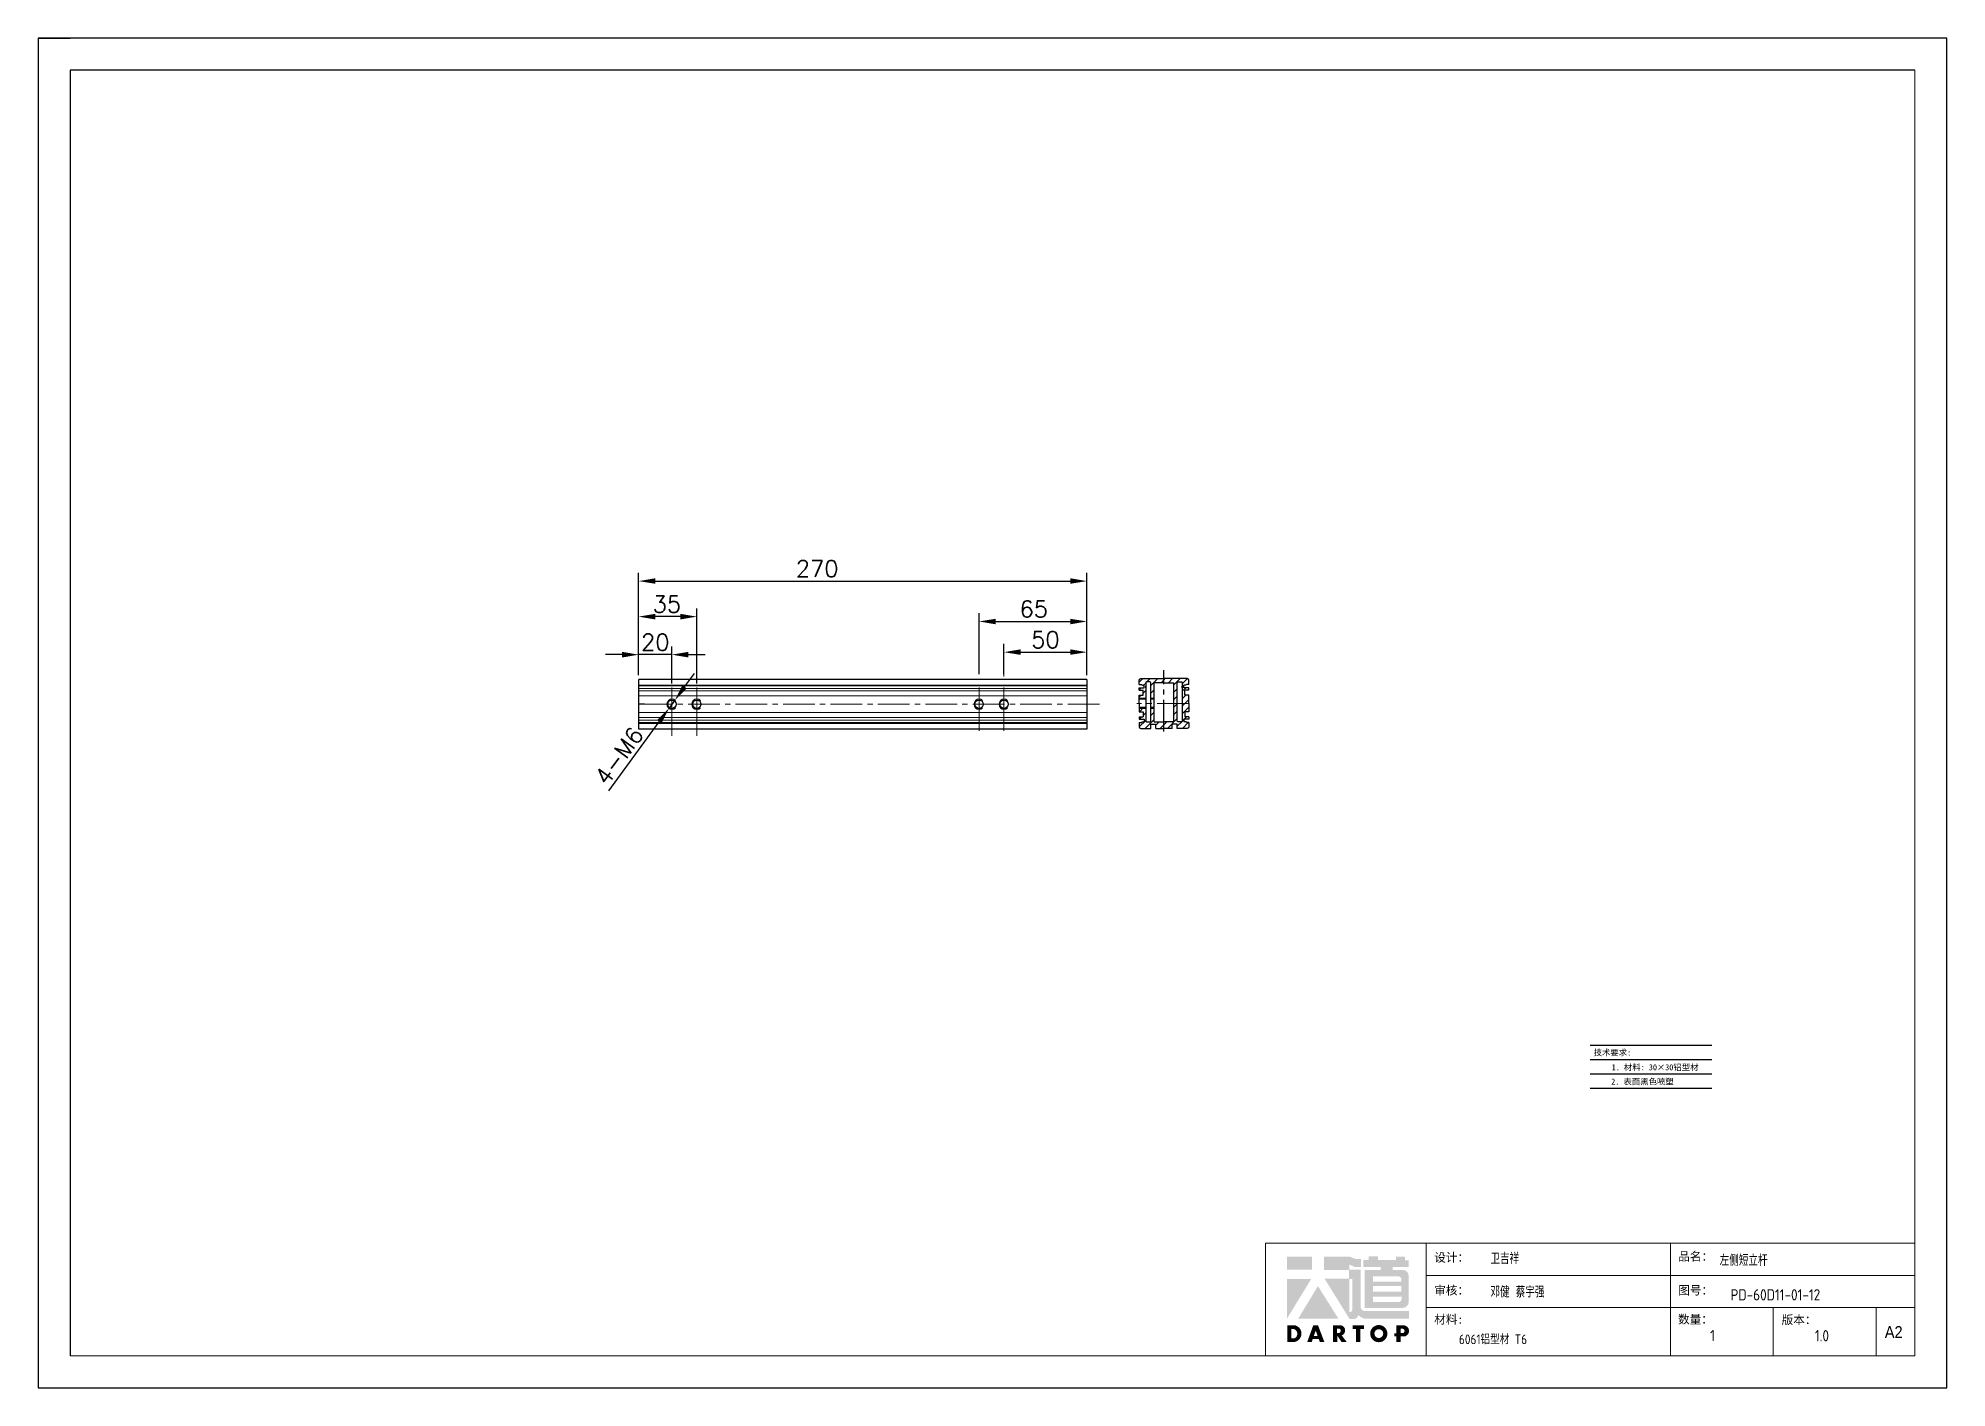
# Model space of a CAD drawing. Header units: millimetres. Extents: x -30327 to 34858, y 4015 to 75103.
# Drawn here: x 13729 to 14878, y 60062 to 60875 of the extents above; entities that cross this region are included whole.
import ezdxf
from ezdxf.enums import TextEntityAlignment as Align

# ---------------------------------------------------------------- set-up
doc = ezdxf.new("R2010")
doc.units = ezdxf.units.MM
doc.linetypes.add('CENTER2', pattern=[28.575, 19.05, -3.175, 3.175, -3.175])
doc.layers.add('A-TITLEBLOCK', color=7, linetype='Continuous', lineweight=18)
for name, color, linetype in [('print', 30, 'Continuous'), ('red', 1, 'CENTER2'), ('yellow', 2, 'Continuous')]:
    doc.layers.add(name, color=color, linetype=linetype)
doc.styles.add('GB', font='GBENOR.SHX', dxfattribs={"bigfont": 'gbcbig.shx'})
doc.styles.add('HZ', font='')
doc.styles.add('SLDTEXTSTYLE0', font='simfang.ttf', dxfattribs={"bigfont": 'bigfont'})
doc.styles.add('SLDTEXTSTYLE1', font='Gothic.ttf', dxfattribs={"width": 0.913})
doc.styles.get("Standard").update_dxf_attribs({"font": 'txt', "bigfont": 'gbcbig.shx'})
doc.styles.get('HZ').set_extended_font_data('SimSun')
doc.dimstyles.new('1-4', dxfattribs={"dimscale": 4, "dimtxt": 2.5, "dimasz": 2.5, "dimexe": 1.25, "dimexo": 0.625, "dimtad": 1, "dimdsep": 46, "dimtxsty": 'Standard', "dimcen": 2.5, "dimadec": 0, "dimazin": 0, "dimtfac": 1, "dimtmove": 0, "dimatfit": 3, "dimfxl": 0, "dimarcsym": 0})

msp = doc.modelspace()

# ---------------------------------------------------------------- texts
at = {"style": 'HZ'}
for s, p in [('技术要求:', (14676.6922, 60263.9719)), ('     1. 材料: 30×30铝型材  ', (14698.7214, 60255.0753)), ('    2. 表面黑色喷塑          ', (14702.1919, 60246.4758))]:
    msp.add_text(s, height=3.61179, dxfattribs=at).set_placement(p, align=Align.MIDDLE_CENTER)

# ---------------------------------------------------------------- blocks, each defined once
blk = doc.blocks.new('*D203')
at = {"layer": 'Defpoints', "color": 0, "transparency": 16777216}
for p in [(14090.2, 60503.6), (14090.2, 60488.7), (14110.2, 60483.7)]:
    blk.add_point(p, dxfattribs=at)
at = {"layer": 'yellow', "color": 0, "lineweight": -2, "transparency": 16777216}
for p, q in [((14090.2, 60491.2), (14090.2, 60508.6)), ((14110.2, 60486.2), (14110.2, 60508.6)), ((14080.2, 60503.6), (14070.2, 60503.6)), ((14110.2, 60503.6), (14090.2, 60503.6)), ((14120.2, 60503.6), (14130.2, 60503.6))]:
    blk.add_line(p, q, dxfattribs=at)
at = {"layer": 'yellow', "color": 0, "transparency": 16777216}
for points in [[(14080.2, 60505.3), (14080.2, 60501.9), (14090.2, 60503.6)], [(14120.2, 60505.3), (14120.2, 60501.9), (14110.2, 60503.6)]]:
    blk.add_solid(points, dxfattribs=at)
at = {"layer": 'yellow', "color": 0, "lineweight": 9, "transparency": 16777216, "insert": (14100.2, 60511.1), "char_height": 10, "attachment_point": 5}
blk.add_mtext('20', dxfattribs=at)
blk = doc.blocks.new('*D204')
at = {"layer": 'Defpoints', "color": 0, "transparency": 16777216}
for p in [(14108.5, 60471.3), (14112, 60476.2)]:
    blk.add_point(p, dxfattribs=at)
at = {"layer": 'yellow', "color": 0, "lineweight": -2, "transparency": 16777216}
for p, q in [((14117.9, 60484.2), (14123.8, 60492.3)), ((14112, 60476.2), (14108.5, 60471.3)), ((14072.2, 60421.5), (14102.6, 60463.2))]:
    blk.add_line(p, q, dxfattribs=at)
at = {"layer": 'yellow', "color": 0, "transparency": 16777216}
for points in [[(14116.5, 60485.2), (14119.2, 60483.3), (14112, 60476.2)], [(14101.2, 60464.2), (14103.9, 60462.2), (14108.5, 60471.3)]]:
    blk.add_solid(points, dxfattribs=at)
at = {"layer": 'yellow', "color": 0, "lineweight": 9, "transparency": 16777216, "insert": (14078.4, 60442.7), "char_height": 10, "attachment_point": 5, "rotation": 53.9428}
blk.add_mtext('4-M6', dxfattribs=at)
blk = doc.blocks.new('*D194')
at = {"layer": 'Defpoints', "color": 0, "transparency": 16777216}
for p in [(14360.2, 60547.9), (14090.2, 60488.7), (14360.2, 60488.7)]:
    blk.add_point(p, dxfattribs=at)
at = {"layer": 'yellow', "color": 0, "lineweight": -2, "transparency": 16777216}
for p, q in [((14090.2, 60491.2), (14090.2, 60552.9)), ((14360.2, 60491.2), (14360.2, 60552.9)), ((14100.2, 60547.9), (14350.2, 60547.9))]:
    blk.add_line(p, q, dxfattribs=at)
at = {"layer": 'yellow', "color": 0, "transparency": 16777216}
for points in [[(14100.2, 60549.6), (14100.2, 60546.3), (14090.2, 60547.9)], [(14350.2, 60549.6), (14350.2, 60546.3), (14360.2, 60547.9)]]:
    blk.add_solid(points, dxfattribs=at)
at = {"layer": 'yellow', "color": 0, "lineweight": 9, "transparency": 16777216, "insert": (14197.7, 60555.4), "char_height": 10, "attachment_point": 5}
blk.add_mtext('270', dxfattribs=at)
blk = doc.blocks.new('*D195')
at = {"layer": 'Defpoints', "color": 0, "transparency": 16777216}
for p in [(14360.2, 60505.1), (14310.2, 60489.4), (14360.2, 60489.4)]:
    blk.add_point(p, dxfattribs=at)
at = {"layer": 'yellow', "color": 0, "lineweight": -2, "transparency": 16777216}
for p, q in [((14310.2, 60491.9), (14310.2, 60510.1)), ((14320.2, 60505.1), (14350.2, 60505.1)), ((14360.2, 60491.9), (14360.2, 60510.1))]:
    blk.add_line(p, q, dxfattribs=at)
at = {"layer": 'yellow', "color": 0, "transparency": 16777216}
for points in [[(14320.2, 60506.8), (14320.2, 60503.5), (14310.2, 60505.1)], [(14350.2, 60506.8), (14350.2, 60503.5), (14360.2, 60505.1)]]:
    blk.add_solid(points, dxfattribs=at)
at = {"layer": 'yellow', "color": 0, "lineweight": 9, "transparency": 16777216, "insert": (14335.2, 60512.6), "char_height": 10, "attachment_point": 5}
blk.add_mtext('50', dxfattribs=at)
blk = doc.blocks.new('*D436')
at = {"layer": 'Defpoints', "color": 0, "transparency": 16777216}
for p in [(14090.2, 60526.5), (14090.2, 60488.7), (14125.2, 60483.7)]:
    blk.add_point(p, dxfattribs=at)
at = {"layer": 'yellow', "color": 0, "lineweight": -2, "transparency": 16777216}
for p, q in [((14090.2, 60491.2), (14090.2, 60531.5)), ((14125.2, 60486.2), (14125.2, 60531.5)), ((14115.2, 60526.5), (14100.2, 60526.5))]:
    blk.add_line(p, q, dxfattribs=at)
at = {"layer": 'yellow', "color": 0, "transparency": 16777216}
for points in [[(14100.2, 60528.2), (14100.2, 60524.8), (14090.2, 60526.5)], [(14115.2, 60528.2), (14115.2, 60524.8), (14125.2, 60526.5)]]:
    blk.add_solid(points, dxfattribs=at)
at = {"layer": 'yellow', "color": 0, "lineweight": 9, "transparency": 16777216, "insert": (14107.2, 60534), "char_height": 10, "attachment_point": 5}
blk.add_mtext('35', dxfattribs=at)
blk = doc.blocks.new('*D437')
at = {"layer": 'Defpoints', "color": 0, "transparency": 16777216}
for p in [(14360.2, 60523.6), (14295.2, 60489.4), (14360.2, 60488.7)]:
    blk.add_point(p, dxfattribs=at)
at = {"layer": 'yellow', "color": 0, "lineweight": -2, "transparency": 16777216}
for p, q in [((14295.2, 60491.9), (14295.2, 60528.6)), ((14360.2, 60491.2), (14360.2, 60528.6)), ((14305.2, 60523.6), (14350.2, 60523.6))]:
    blk.add_line(p, q, dxfattribs=at)
at = {"layer": 'yellow', "color": 0, "transparency": 16777216}
for points in [[(14305.2, 60525.2), (14305.2, 60521.9), (14295.2, 60523.6)], [(14350.2, 60525.2), (14350.2, 60521.9), (14360.2, 60523.6)]]:
    blk.add_solid(points, dxfattribs=at)
at = {"layer": 'yellow', "color": 0, "lineweight": 9, "transparency": 16777216, "insert": (14328.2, 60531.1), "char_height": 10, "attachment_point": 5}
blk.add_mtext('65', dxfattribs=at)
blk = doc.blocks.new('Dartop Logo')
at = {"true_color": 0xc40018}
h = blk.add_hatch(color=12, dxfattribs=at)
h.set_gradient(color1=(196, 0, 24), color2=(196, 0, 24), tint=1)
h.paths.add_polyline_path([(30.39, -3.87), (33.08, -5.04), (35.99, -5.04), (35.99, -1.19), (33.59, -1.19), (30.46, 0.05), (17.94, 0.05), (17.94, -6.46), (30.12, -6.46), (30.12, -6.59), (30.12, -10.75), (18.31, -10.75), (30.46, -30.31), (32.87, -30.31, 0.279375), (34.63, -28.6), (34.63, -28.51), (34.84, -28.51, 0.143145), (38.15, -30.2), (59.27, -30.2), (59.27, -26.49), (38.06, -26.49, -0.414214), (35.75, -24.18), (35.75, -6.26), (30.39, -6.26)])
h.paths.add_polyline_path([(30.25, -10.84), (31.8, -10.84), (31.8, -26.02, -0.088936), (30.9, -26.94), (30.24, -26.94)], flags=16)
h = blk.add_hatch(color=12, dxfattribs=at)
h.set_gradient(color1=(196, 0, 24), color2=(196, 0, 24), tint=1)
h.paths.add_polyline_path([(59.24, -1.73), (57.36, -1.73), (57.36, 0.06), (53.06, 0.06), (53.06, -1.64), (44.29, -1.64), (44.29, 0.15), (39.7, 0.15), (39.7, -1.67), (37.16, -1.67), (37.16, -4.97), (45.54, -4.97), (45.54, -6.42), (37.73, -6.42), (37.73, -24.88), (56.26, -24.88, 0.414214), (59.15, -21.99), (59.15, -9.35, 0.414214), (56.26, -6.46), (51.36, -6.46), (51.36, -5.03), (59.24, -5.03)])
h.paths.add_polyline_path([(54.21, -9.59, -0.414214), (55.66, -11.04), (55.66, -12.1), (41.79, -12.1), (41.79, -9.59)], flags=16)
h.paths.add_polyline_path([(55.57, -14.33), (55.57, -17.01), (41.88, -17.01), (41.88, -14.33)], flags=16)
h.paths.add_polyline_path([(55.75, -19.43), (55.75, -20.57, -0.414214), (54.3, -22.02), (41.88, -22.02), (41.88, -19.43)], flags=16)
h = blk.add_hatch(color=12, dxfattribs=at)
h.set_gradient(color1=(196, 0, 24), color2=(196, 0, 24), tint=1)
h.paths.add_polyline_path([(12.18, 0), (0, 0), (0, -6.37), (12.18, -6.37)])
h = blk.add_hatch(color=12, dxfattribs=at)
h.set_gradient(color1=(196, 0, 24), color2=(196, 0, 24), tint=1)
h.paths.add_polyline_path([(11.79, -10.83), (0.03, -10.83), (0.03, -30.03)])
h = blk.add_hatch(color=12, dxfattribs=at)
h.set_gradient(color1=(196, 0, 24), color2=(196, 0, 24), tint=1)
h.paths.add_polyline_path([(15.05, -14.31), (5.44, -30.15), (25.01, -30.15)])
at = {"true_color": 0x646464}
h = blk.add_hatch(color=251, dxfattribs=at)
h.set_gradient(color1=(100, 100, 100), color2=(100, 100, 100), tint=1)
h.paths.add_polyline_path([(4.15, -33.43), (0.11, -33.43), (0.11, -41.5), (3.51, -41.5, 0.793016)])
h.paths.add_polyline_path([(3.57, -39.73), (2.16, -39.73), (2.16, -35.19), (3.42, -35.19, -0.671361)], flags=16)
h = blk.add_hatch(color=251, dxfattribs=at)
h.set_gradient(color1=(100, 100, 100), color2=(100, 100, 100), tint=1)
h.paths.add_polyline_path([(15.08, -33.36), (12.78, -33.36), (9.82, -41.51), (12, -41.51), (12.51, -40.06), (15.46, -40.06), (15.99, -41.52), (18.19, -41.52)])
h.paths.add_polyline_path([(14.9, -38.51), (13.07, -38.51), (13.97, -35.95)], flags=16)
h = blk.add_hatch(color=251, dxfattribs=at)
h.set_gradient(color1=(100, 100, 100), color2=(100, 100, 100), tint=1)
h.paths.add_polyline_path([(26.27, -33.36), (22.3, -33.36), (22.3, -41.51), (24.4, -41.51), (24.4, -38.28), (26.55, -41.54), (29.09, -41.54), (26.61, -38.3, 0.744055)])
h.paths.add_polyline_path([(24.38, -37.08), (24.38, -34.94), (25.32, -34.94, -0.796809), (25.3, -37.08)], flags=16)
h = blk.add_hatch(color=251, dxfattribs=at)
h.set_gradient(color1=(100, 100, 100), color2=(100, 100, 100), tint=1)
h.paths.add_polyline_path([(37.44, -33.4), (31.88, -33.4), (31.88, -35.16), (33.61, -35.16), (33.61, -41.52), (35.69, -41.52), (35.69, -35.16), (37.44, -35.16)])
h = blk.add_hatch(color=251, dxfattribs=at)
h.set_gradient(color1=(100, 100, 100), color2=(100, 100, 100), tint=1)
h.paths.add_polyline_path([(40.46, -37.41, 1), (48.83, -37.41, 1)])
h.paths.add_polyline_path([(46.8, -37.41, -1), (42.5, -37.41, -1)], flags=16)
h = blk.add_hatch(color=251, dxfattribs=at)
h.set_gradient(color1=(100, 100, 100), color2=(100, 100, 100), tint=1)
h.paths.add_polyline_path([(56.85, -33.38), (56.73, -33.38), (53.19, -33.38), (53.19, -37.19), (52.26, -37.19), (52.26, -38.73), (53.18, -38.73), (53.18, -41.5), (55.24, -41.5), (55.24, -38.72), (57.51, -38.72, 0.812304)])
h.paths.add_polyline_path([(55.21, -37.18), (55.21, -35.05), (56.39, -35.05, -0.778213), (56.27, -37.18)], flags=16)
blk = doc.blocks.new('DT-A2-TITLE')
for p, q in [((594, 420), (0, 420)), ((0, 420), (0, 420)), ((0, 420), (0, 0)), ((0, 420), (10, 420)), ((594, 0), (594, 420)), ((10, 410), (10, 10)), ((584, 410), (10, 410))]:
    blk.add_line(p, q)
at = {"layer": 'A-TITLEBLOCK', "color": 7}
for p, q in [((584, 410), (584, 10)), ((594, 0), (594, 297)), ((382, 10), (382, 45)), ((584, 45), (382, 45)), ((432, 45), (432, 10)), ((508, 45), (508, 10)), ((584, 35), (432, 35)), ((432, 25), (584.08, 25)), ((540, 10), (540, 25)), ((572, 10), (572, 25)), ((10, 10), (584, 10)), ((0, 0), (594, 0))]:
    blk.add_line(p, q, dxfattribs=at)
at = {"layer": 'A-TITLEBLOCK', "xscale": 0.6400000000000001, "yscale": 0.6400000000000001, "zscale": 0.6400000000000001}
blk.add_blockref('Dartop Logo', (388.65, 40.81), dxfattribs=at)
at = {"style": 'GB'}
for tag, p, height in [('#设计', (451.96, 38.52), 3.5), ('#品名', (523.32, 37.95), 3.5), ('#审核', (451.99, 28.1), 3.5), ('#图号', (526.67, 27.2), 3.5), ('#数量', (520.33, 14.51), 3.5), ('#版本', (552.92, 14.47), 3.5), ('#材料说明', (442.15, 13.59), 3)]:
    blk.add_attdef(tag, p, '', height=height, dxfattribs=at)
at = {"layer": 'A-TITLEBLOCK', "color": 7, "attachment_point": 1}
for s, insert, char_height, style in [('设计：', (434.47, 41.87), 2.646, 'SLDTEXTSTYLE0'), ('品名：', (510.43, 42.19), 2.646, 'SLDTEXTSTYLE0'), ('审核：', (434.47, 31.64), 2.646, 'SLDTEXTSTYLE0'), ('图号：', (510.4, 31.66), 2.646, 'SLDTEXTSTYLE0'), ('材料:', (434.47, 22.62), 2.646, 'SLDTEXTSTYLE0'), ('数量：', (510.35, 22.64), 2.646, 'SLDTEXTSTYLE0'), ('版本：', (542.59, 22.48), 2.646, 'SLDTEXTSTYLE0'), ('A2', (574.7, 19.21), 3.704, 'SLDTEXTSTYLE1')]:
    blk.add_mtext(s, dxfattribs=dict(at, insert=insert, char_height=char_height, style=style))

# ---------------------------------------------------------------- dimensions: what is measured, and where the dimension line sits
at = {"layer": 'yellow', "lineweight": 9}
for base, p1, p2, picture, middle in [((14360.2371, 60547.9365), (14090.2371, 60488.73), (14360.2371, 60488.73), '*D194', (14197.7371, 60547.9365)), ((14090.2371, 60526.4905), (14125.2371, 60483.73), (14090.2371, 60488.73), '*D436', (14107.2371, 60526.4905)), ((14360.2371, 60523.5701), (14295.2371, 60489.3608), (14360.2371, 60488.73), '*D437', (14328.2371, 60523.5701)), ((14090.2371, 60503.6139), (14110.2371, 60483.73), (14090.2371, 60488.73), '*D203', (14100.2371, 60503.6139))]:
    dim = msp.add_linear_dim(base=base, p1=p1, p2=p2, dimstyle='1-4', dxfattribs=at)
    dim.commit()
    dim.dimension.update_dxf_attribs({"geometry": picture, "text_midpoint": middle, "dimtype": 160})
dim = msp.add_linear_dim(base=(14360.2371, 60505.1442), p1=(14310.2371, 60489.3608), p2=(14360.2371, 60489.3608), dimstyle='1-4', dxfattribs=at)
dim.commit()
dim.dimension.update_dxf_attribs({"geometry": '*D195', "text_midpoint": (14335.2371, 60512.6442)})
dim = msp.add_diameter_dim_2p(p1=(14112.0029, 60476.1553), p2=(14108.4713, 60471.3047), text='4-M6', dimstyle='1-4', dxfattribs=at)
dim.commit()
dim.dimension.update_dxf_attribs({"geometry": '*D204', "text_midpoint": (14078.3739, 60442.7083)})

# ---------------------------------------------------------------- hatches: boundary and pattern name
at = {"layer": 'yellow', "lineweight": 9}
h = msp.add_hatch(dxfattribs=at)
h.set_pattern_fill('ANSI31', color=256, style=0)
h.set_pattern_definition([(45, (13287.2414, 59732.8267), (-2.245064, 2.245064), [])])
h.paths.add_polyline_path([(14400.6065, 60486.7132), (14406.6065, 60486.7132), (14406.6065, 60489.2132), (14392.6065, 60489.2132, 0.414213562), (14391.6065, 60488.2132), (14391.6065, 60485.7132), (14393.1065, 60485.7132, 0.414213562), (14393.6065, 60485.2132), (14394.1065, 60485.2132), (14394.6065, 60485.2132), (14394.6065, 60483.7132), (14391.6065, 60483.7132), (14391.6065, 60482.2132), (14394.1065, 60482.2132), (14394.1065, 60479.2132), (14391.6065, 60479.2132), (14391.6065, 60477.2132), (14395.6065, 60477.2132), (14395.6065, 60486.7132, -0.414213562), (14396.1065, 60487.2132), (14398.1065, 60487.2132, -0.414213562), (14398.6065, 60486.7132), (14398.6065, 60477.2132), (14400.6065, 60477.2132)])
h.paths.add_polyline_path([(14414.6065, 60486.7132, -0.414213562), (14415.1065, 60487.2132), (14417.1065, 60487.2132, -0.414213562), (14417.6065, 60486.7132), (14417.6065, 60474.2132), (14421.6065, 60474.2132), (14421.6065, 60479.2132), (14419.1065, 60479.2132), (14419.1065, 60482.2132), (14421.6065, 60482.2132), (14421.6065, 60483.7132), (14418.6065, 60483.7132), (14418.6065, 60485.2132), (14419.1065, 60485.2132), (14419.6065, 60485.2132, 0.414213562), (14420.1065, 60485.7132), (14421.6065, 60485.7132), (14421.6065, 60488.2132, 0.414213562), (14420.6065, 60489.2132), (14406.6065, 60489.2132), (14406.6065, 60486.7132), (14412.6065, 60486.7132), (14412.6065, 60474.2132), (14414.6065, 60474.2132)])
h.paths.add_polyline_path([(14414.6065, 60474.2132), (14412.6065, 60474.2132), (14412.6065, 60463.2132), (14411.6065, 60463.2132), (14406.6065, 60463.2132), (14406.6065, 60459.2132), (14411.6065, 60459.2132), (14411.6065, 60461.7132), (14414.6065, 60461.7132), (14414.6065, 60459.2132), (14420.6065, 60459.2132, 0.414213562), (14421.6065, 60460.2132), (14421.6065, 60462.7132), (14420.1065, 60462.7132, 0.414213562), (14419.6065, 60463.2132), (14419.1065, 60463.2132), (14418.6065, 60463.2132), (14418.6065, 60464.7132), (14421.6065, 60464.7132), (14421.6065, 60466.2132), (14419.1065, 60466.2132), (14419.1065, 60469.2132), (14421.6065, 60469.2132), (14421.6065, 60474.2132), (14417.6065, 60474.2132), (14417.6065, 60463.7132, -0.414213562), (14417.1065, 60463.2132), (14415.1065, 60463.2132, -0.414213562), (14414.6065, 60463.7132)])
h.paths.add_polyline_path([(14406.6065, 60463.2132), (14401.6065, 60463.2132), (14400.6065, 60463.2132), (14400.6065, 60471.2132), (14398.6065, 60471.2132), (14398.6065, 60463.7132, -0.414213562), (14398.1065, 60463.2132), (14396.1065, 60463.2132, -0.414213562), (14395.6065, 60463.7132), (14395.6065, 60464.7132), (14395.6065, 60471.2132), (14391.6065, 60471.2132), (14391.6065, 60469.2132), (14394.1065, 60469.2132), (14394.1065, 60466.2132), (14391.6065, 60466.2132), (14391.6065, 60464.7132), (14394.6065, 60464.7132), (14394.6065, 60463.2132), (14394.1065, 60463.2132), (14393.6065, 60463.2132, 0.414213562), (14393.1065, 60462.7132), (14391.6065, 60462.7132), (14391.6065, 60460.2132, 0.414213562), (14392.6065, 60459.2132), (14398.6065, 60459.2132), (14398.6065, 60461.7132), (14401.6065, 60461.7132), (14401.6065, 60459.2132), (14406.6065, 60459.2132)])
h.paths.add_polyline_path([(14400.6065, 60471.7132), (14398.6065, 60471.7132), (14398.6065, 60471.2132), (14400.6065, 60471.2132)])
h.paths.add_polyline_path([(14400.6065, 60477.2132), (14398.6065, 60477.2132), (14398.6065, 60476.7132), (14400.6065, 60476.7132)])
h.paths.add_polyline_path([(14395.6065, 60477.2132), (14391.6065, 60477.2132), (14391.6065, 60476.7132), (14395.6065, 60476.7132)])
h.paths.add_polyline_path([(14395.6065, 60471.7132), (14391.6065, 60471.7132), (14391.6065, 60471.2132), (14395.6065, 60471.2132)])

# ---------------------------------------------------------------- linework, layer by layer
for p, q in [((14360.2371, 60488.73), (14090.2371, 60488.73)), ((14090.2371, 60458.73), (14090.2371, 60488.73)), ((14090.2371, 60458.73), (14090.2371, 60488.73)), ((14360.2371, 60488.73), (14360.2371, 60458.73)), ((14391.6065, 60485.7132), (14393.1065, 60485.7132)), ((14391.6065, 60482.2132), (14391.6065, 60483.7132)), ((14391.6065, 60483.7132), (14394.6065, 60483.7132)), ((14391.6065, 60482.2132), (14394.1065, 60482.2132)), ((14394.1065, 60485.2132), (14394.6065, 60485.2132)), ((14394.1065, 60479.2132), (14394.1065, 60482.2132)), ((14394.6065, 60483.7132), (14394.6065, 60485.2132)), ((14395.6065, 60483.7132), (14395.6065, 60484.7132)), ((14406.6065, 60486.7132), (14400.6065, 60486.7132)), ((14406.6065, 60486.7132), (14412.6065, 60486.7132)), ((14417.6065, 60483.7132), (14417.6065, 60484.7132)), ((14419.1065, 60485.2132), (14418.6065, 60485.2132)), ((14418.6065, 60483.7132), (14418.6065, 60485.2132)), ((14421.6065, 60483.7132), (14418.6065, 60483.7132)), ((14421.6065, 60482.2132), (14419.1065, 60482.2132)), ((14419.1065, 60479.2132), (14419.1065, 60482.2132)), ((14421.6065, 60485.7132), (14420.1065, 60485.7132)), ((14421.6065, 60482.2132), (14421.6065, 60483.7132)), ((14391.6065, 60474.2132), (14391.6065, 60479.2132)), ((14391.6065, 60479.2132), (14394.1065, 60479.2132)), ((14395.6065, 60477.2132), (14391.6065, 60477.2132)), ((14395.6065, 60476.7132), (14391.6065, 60476.7132)), ((14391.6065, 60474.2132), (14391.6065, 60469.2132)), ((14395.6065, 60471.7132), (14391.6065, 60471.7132)), ((14395.6065, 60471.2132), (14391.6065, 60471.2132)), ((14391.6065, 60469.2132), (14394.1065, 60469.2132)), ((14394.1065, 60469.2132), (14394.1065, 60466.2132)), ((14400.6065, 60477.2132), (14398.6065, 60477.2132)), ((14400.6065, 60476.7132), (14398.6065, 60476.7132)), ((14400.6065, 60471.7132), (14398.6065, 60471.7132)), ((14400.6065, 60471.2132), (14398.6065, 60471.2132)), ((14421.6065, 60479.2132), (14419.1065, 60479.2132)), ((14419.1065, 60469.2132), (14419.1065, 60466.2132)), ((14421.6065, 60469.2132), (14419.1065, 60469.2132)), ((14421.6065, 60474.2132), (14421.6065, 60479.2132)), ((14421.6065, 60474.2132), (14421.6065, 60469.2132)), ((14360.2371, 60458.73), (14090.2371, 60458.73)), ((14391.6065, 60466.2132), (14391.6065, 60464.7132)), ((14391.6065, 60466.2132), (14394.1065, 60466.2132)), ((14391.6065, 60464.7132), (14394.6065, 60464.7132)), ((14391.6065, 60462.7132), (14393.1065, 60462.7132)), ((14394.1065, 60463.2132), (14394.6065, 60463.2132)), ((14394.6065, 60464.7132), (14394.6065, 60463.2132)), ((14395.6065, 60464.7132), (14395.6065, 60463.7132)), ((14398.6065, 60461.7132), (14401.6065, 60461.7132)), ((14400.6065, 60463.2132), (14401.6065, 60463.2132)), ((14401.6065, 60463.2132), (14406.6065, 60463.2132)), ((14401.6065, 60459.2132), (14406.6065, 60459.2132)), ((14411.6065, 60463.2132), (14406.6065, 60463.2132)), ((14411.6065, 60459.2132), (14406.6065, 60459.2132)), ((14412.6065, 60463.2132), (14411.6065, 60463.2132)), ((14414.6065, 60461.7132), (14411.6065, 60461.7132)), ((14417.6065, 60464.7132), (14417.6065, 60463.7132)), ((14418.6065, 60464.7132), (14418.6065, 60463.2132)), ((14421.6065, 60464.7132), (14418.6065, 60464.7132)), ((14419.1065, 60463.2132), (14418.6065, 60463.2132)), ((14421.6065, 60466.2132), (14419.1065, 60466.2132)), ((14421.6065, 60462.7132), (14420.1065, 60462.7132)), ((14421.6065, 60466.2132), (14421.6065, 60464.7132))]:
    msp.add_line(p, q)
at = {"lineweight": 9}
for p, q in [((14360.2371, 60485.23), (14090.2371, 60485.23)), ((14360.2371, 60484.73), (14090.2371, 60484.73)), ((14360.2371, 60483.23), (14090.2371, 60483.23)), ((14360.2371, 60481.73), (14090.2371, 60481.73)), ((14360.2371, 60478.73), (14090.2371, 60478.73)), ((14360.2371, 60468.73), (14090.2371, 60468.73)), ((14360.2371, 60465.73), (14090.2371, 60465.73)), ((14360.2371, 60464.23), (14090.2371, 60464.23)), ((14360.2371, 60462.73), (14090.2371, 60462.73)), ((14360.2371, 60462.0882), (14090.2371, 60462.0882))]:
    msp.add_line(p, q, dxfattribs=at)
for points in [[(14391.6065, 60485.7132), (14391.6065, 60488.2132, -0.414213562), (14392.6065, 60489.2132), (14406.6065, 60489.2132)], [(14393.1065, 60485.7132), (14393.1065, 60485.7132, 0.414213562), (14393.6065, 60485.2132), (14394.1065, 60485.2132)], [(14421.6065, 60485.7132), (14421.6065, 60488.2132, 0.414213562), (14420.6065, 60489.2132), (14406.6065, 60489.2132)], [(14420.1065, 60485.7132), (14420.1065, 60485.7132, -0.414213562), (14419.6065, 60485.2132), (14419.1065, 60485.2132)], [(14391.6065, 60462.7132), (14391.6065, 60460.2132, 0.414213562), (14392.6065, 60459.2132), (14398.6065, 60459.2132)], [(14393.1065, 60462.7132), (14393.1065, 60462.7132, -0.414213562), (14393.6065, 60463.2132), (14394.1065, 60463.2132)], [(14421.6065, 60462.7132), (14421.6065, 60460.2132, -0.414213562), (14420.6065, 60459.2132), (14414.6065, 60459.2132)], [(14420.1065, 60462.7132), (14420.1065, 60462.7132, 0.414213562), (14419.6065, 60463.2132), (14419.1065, 60463.2132)]]:
    msp.add_lwpolyline(points, format="xyb")
for points in [[(14395.6065, 60486.7132), (14395.6065, 60463.7132, 0.414213562), (14396.1065, 60463.2132), (14398.1065, 60463.2132, 0.414213562), (14398.6065, 60463.7132), (14398.6065, 60486.7132, 0.414213562), (14398.1065, 60487.2132), (14396.1065, 60487.2132, 0.414213562)], [(14417.6065, 60486.7132), (14417.6065, 60463.7132, -0.414213562), (14417.1065, 60463.2132), (14415.1065, 60463.2132, -0.414213562), (14414.6065, 60463.7132), (14414.6065, 60486.7132, -0.414213562), (14415.1065, 60487.2132), (14417.1065, 60487.2132, -0.414213562)]]:
    msp.add_lwpolyline(points, format="xyb", close=True)
for points in [[(14400.6065, 60463.2132), (14400.6065, 60486.7132)], [(14412.6065, 60463.2132), (14412.6065, 60486.7132)], [(14398.6065, 60459.2132), (14398.6065, 60461.7132)], [(14401.6065, 60459.2132), (14401.6065, 60461.7132)], [(14411.6065, 60459.2132), (14411.6065, 60461.7132)], [(14414.6065, 60459.2132), (14414.6065, 60461.7132)]]:
    msp.add_lwpolyline(points)
for centre in [(14110.2371, 60473.73), (14125.2371, 60473.73), (14295.2371, 60473.73), (14310.2371, 60473.73)]:
    msp.add_circle(centre, 2.5)
for centre in [(14110.2371, 60473.73), (14125.2371, 60473.73), (14295.2371, 60473.73), (14310.2371, 60473.73)]:
    msp.add_arc(centre, 3, 45, 315)
at = {"layer": 'Defpoints'}
for p, q in [((14663.3906, 60268.3119), (14736.6341, 60268.3119)), ((14663.3906, 60259.7124), (14736.6341, 60259.7124)), ((14663.3906, 60259.7124), (14736.6341, 60259.7124)), ((14663.3906, 60251.1129), (14736.6341, 60251.1129)), ((14663.3906, 60242.5134), (14736.6341, 60242.5134))]:
    msp.add_line(p, q, dxfattribs=at)
at = {"layer": 'print'}
msp.add_lwpolyline([(13728.5173, 60062.0396), (14878.1212, 60062.0396), (14878.1212, 60874.8908), (13728.5173, 60874.8908)], close=True, dxfattribs=at)
at = {"layer": 'red'}
for p, q in [((14406.6065, 60457.316), (14406.6065, 60494.2642)), ((14093.626, 60473.73), (14090.2906, 60473.73))]:
    msp.add_line(p, q, dxfattribs=at)
at = {"layer": 'red', "lineweight": 9}
for p, q in [((14110.2371, 60473.73), (14110.2371, 60483.73)), ((14125.2371, 60473.73), (14125.2371, 60483.73)), ((14295.2371, 60473.73), (14295.2371, 60483.73)), ((14310.2371, 60473.73), (14310.2371, 60483.73)), ((14367.6723, 60473.73), (14090.2371, 60473.73)), ((14110.2371, 60473.73), (14110.2371, 60453.5977)), ((14125.2371, 60473.73), (14125.2371, 60453.5977)), ((14295.2371, 60473.73), (14295.2371, 60457.6282)), ((14310.2371, 60473.73), (14310.2371, 60457.6282)), ((14421.6065, 60474.2132), (14390.2799, 60474.2132))]:
    msp.add_line(p, q, dxfattribs=at)
at = {"layer": 'yellow', "lineweight": 9}
msp.add_line((14310.2371, 60490.5478), (14310.2371, 60496.6244), dxfattribs=at)

# ---------------------------------------------------------------- block references
at = {"xscale": 1.93536, "yscale": 1.93536, "zscale": 1.93536}
msp.add_blockref('DT-A2-TITLE', (13728.5173, 60062.0396), dxfattribs=at).add_auto_attribs({'#设计': '卫吉祥', '#审核': '邓健 蔡宇强', '#材料说明': '6061铝型材 T6', '#品名': '左侧短立杆', '#图号': 'PD-60D11-01-12', '#数量': '1', '#版本': '1.0'})

msp.set_redraw_order([(e.dxf.handle, doc.entitydb.next_handle()) for e in msp.query("TEXT MTEXT ATTDEF DIMENSION ARC_DIMENSION")])  # texts and dimensions are drawn at this point

doc.saveas('drawing.dxf')
